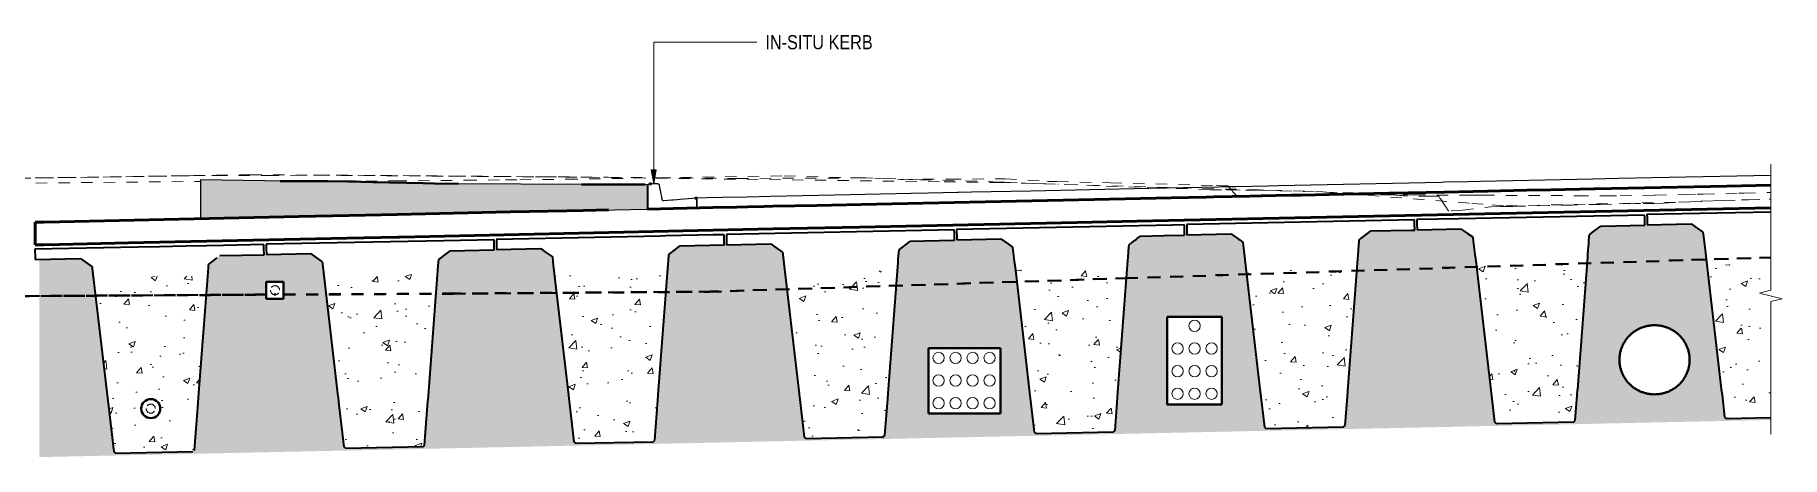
# Model space of a CAD drawing. Header units: metres. Extents: x -1147.3 to -1090.7, y 3.4 to 26.8.
# Drawn here: x -1106.27 to -1090.86, y 19.71 to 23.44 of the extents above; entities that cross this region are included whole.
import ezdxf

# ---------------------------------------------------------------- set-up
doc = ezdxf.new("R2010")
doc.units = ezdxf.units.M
for name, pattern in [('Dash - Tight', [0.0045, 0.003, -0.0015]), ('JacobsDash', [0.0045, 0.003, -0.0015]), ('JacobsDoubleCenter', [0.0255, 0.015, -0.0015, 0.003, -0.0015, 0.003, -0.0015])]:
    doc.linetypes.add(name, pattern=pattern)
for name, color, linetype, lineweight in [('A-DETL', 7, 'Continuous', 13), ('A-DETL-GENF', 7, 'Continuous', 9), ('A-FLOR', 7, 'Continuous', 50), ('A-ROOF', 7, 'Continuous', 50), ('C-TOPO', 7, 'Continuous', 9), ('G-ANNO-TEXT', 7, 'Continuous', 9), ('S-BEAM', 7, 'Continuous', 50)]:
    doc.layers.add(name, color=color, linetype=linetype, lineweight=lineweight)
doc.styles.add('Arial Narrow', font='ARIALN.TTF', dxfattribs={"height": 0.125})
pattern_1 = [(50, (-1120.719, 10.849), (0.578435, -0.050612), [0.06048, -0.66532]), (355, (-1120.719, 10.849), (-0.111897, 0.6066), [0.04839, -0.53226]), (100.451, (-1120.671, 10.845), (0.466546, 0.555993), [0.0514, -0.56544]), (46.184, (-1120.719, 11.011), (0.86067, -0.133487), [0.09073, -0.99798]), (96.636, (-1120.648, 11), (0.753756, 0.78559), [0.0771, -0.84816]), (351.184, (-1120.719, 11.011), (0.753764, 0.78558), [0.07258, -0.79838]), (21, (-1120.639, 10.97), (0.481374, -0.324697), [0.06048, -0.66532]), (326, (-1120.639, 10.97), (0.196219, 0.584794), [0.04839, -0.53226]), (71.451, (-1120.599, 10.943), (0.6776, 0.260096), [0.0514, -0.56544]), (37.5, (-1120.719, 10.849), (0.0098042, 0.268466), [0.00168, -0.52413, 0.00168, -0.53865, -0.53427]), (37.5, (-1120.719, 10.849), (0.0098042, 0.268466), [-1.066, 0.00168, -0.5326]), (7.5, (-1120.719, 10.849), (0.212148, 0.318072), [0.00168, -0.30639, 0.00168, -0.51203, -0.20363]), (7.5, (-1120.719, 10.849), (0.212148, 0.318072), [-0.82177, 0.00168, -0.20195]), (327.5, (-1120.899, 10.849), (0.430499, -0.018185), [0.00168, -0.19994, 0.00168, -0.62735, -0.83468]), (327.5, (-1120.899, 10.849), (0.430499, -0.018185), [-0.83064, 0.00168, -0.833]), (317.5, (-1120.98, 10.849), (0.470313, 0.080731), [0.00168, -0.26042, 0.00168, -0.41606, -0.59274]), (317.5, (-1120.98, 10.849), (0.470313, 0.080731), [-0.67984, 0.00168, -0.59106])]

# ---------------------------------------------------------------- blocks, each defined once
blk = doc.blocks.new('06_SFR_GCT_Girder_SuperT_BR08Edge_CS - Super T - 1815-6269499-DRG-2873023 - SECTION 2A')
at = {"layer": 'S-BEAM', "lineweight": 9, "true_color": 0xc0c0c0}
h = blk.add_hatch(dxfattribs=at)
h.set_pattern_fill('FP_34', color=9, style=0, pattern_type=2)
h.set_pattern_definition(pattern_1)
h.paths.add_polyline_path([(-1120.987, 20.051), (-1120.595, 20.059), (-1120.595, 21.084), (-1120.495, 21.109), (-1120.695, 21.159), (-1120.595, 21.184), (-1120.595, 21.413), (-1121.159, 21.409), (-1121.002, 20.064), (-1120.99, 20.053)])
at = {"layer": 'S-BEAM', "lineweight": 35}
for p, q in [((-1120.595, 21.874), (-1121.687, 21.852)), ((-1121.687, 21.852), (-1121.686, 21.828)), ((-1121.686, 21.828), (-1121.686, 21.827)), ((-1121.686, 21.827), (-1121.686, 21.816)), ((-1121.686, 21.816), (-1121.686, 21.792)), ((-1121.686, 21.792), (-1121.685, 21.762)), ((-1121.685, 21.762), (-1121.296, 21.77)), ((-1121.296, 21.77), (-1121.245, 21.734)), ((-1121.245, 21.734), (-1121.244, 21.734)), ((-1121.244, 21.734), (-1121.243, 21.733)), ((-1121.243, 21.733), (-1121.235, 21.727)), ((-1121.235, 21.727), (-1121.198, 21.701)), ((-1121.198, 21.701), (-1121.193, 21.697)), ((-1121.193, 21.697), (-1121.191, 21.68)), ((-1121.191, 21.68), (-1121.19, 21.672)), ((-1121.19, 21.672), (-1121.189, 21.669)), ((-1121.189, 21.669), (-1121.189, 21.663)), ((-1121.189, 21.663), (-1121.185, 21.634)), ((-1121.185, 21.634), (-1121.182, 21.609)), ((-1121.182, 21.609), (-1121.171, 21.515)), ((-1121.171, 21.515), (-1121.168, 21.485)), ((-1121.168, 21.485), (-1121.031, 20.314)), ((-1121.031, 20.314), (-1121.031, 20.311)), ((-1121.031, 20.311), (-1121.025, 20.264)), ((-1121.025, 20.264), (-1121.002, 20.064)), ((-1121.002, 20.064), (-1120.987, 20.051)), ((-1120.987, 20.051), (-1120.595, 20.059))]:
    blk.add_line(p, q, dxfattribs=at)
blk = doc.blocks.new('06_SFR_GCT_Girder_SuperT_BR08Edge_CS - Super T - 1815-6268857-DRG-2873023 - SECTION 2A')
at = {"layer": 'S-BEAM', "lineweight": 9, "true_color": 0xc0c0c0}
h = blk.add_hatch(dxfattribs=at)
h.set_pattern_fill('FP_34', color=9, style=0, pattern_type=2)
h.set_pattern_definition(pattern_1)
h.paths.add_polyline_path([(-1123.018, 20.007), (-1122.333, 20.021), (-1122.319, 20.034), (-1122.216, 21.401), (-1123.041, 21.395), (-1123.192, 21.39), (-1123.032, 20.02), (-1123.021, 20.01)])
h.paths.add_polyline_path([(-1123.192, 21.391), (-1123.093, 21.395), (-1123.193, 21.394), (-1123.192, 21.391)])
at = {"layer": 'S-BEAM', "lineweight": 35}
for p, q in [((-1123.347, 21.815), (-1123.717, 21.808)), ((-1123.717, 21.808), (-1123.717, 21.803)), ((-1123.717, 21.803), (-1123.717, 21.795)), ((-1123.717, 21.795), (-1123.717, 21.792)), ((-1123.717, 21.792), (-1123.716, 21.772)), ((-1123.716, 21.771), (-1123.715, 21.718)), ((-1121.708, 21.849), (-1123.347, 21.815)), ((-1122.126, 21.728), (-1122.095, 21.751)), ((-1122.095, 21.751), (-1121.706, 21.759)), ((-1121.707, 21.827), (-1121.708, 21.849)), ((-1121.707, 21.805), (-1121.707, 21.827)), ((-1121.706, 21.784), (-1121.707, 21.805)), ((-1121.706, 21.759), (-1121.706, 21.784)), ((-1123.715, 21.718), (-1123.326, 21.726)), ((-1123.326, 21.726), (-1123.316, 21.719)), ((-1123.315, 21.718), (-1123.307, 21.713)), ((-1123.307, 21.713), (-1123.27, 21.686)), ((-1123.27, 21.686), (-1123.23, 21.658)), ((-1123.23, 21.658), (-1123.225, 21.655)), ((-1123.225, 21.655), (-1123.223, 21.653)), ((-1123.223, 21.653), (-1123.222, 21.649)), ((-1123.222, 21.649), (-1123.222, 21.647)), ((-1123.222, 21.647), (-1123.219, 21.62)), ((-1123.219, 21.619), (-1123.216, 21.593)), ((-1123.216, 21.593), (-1123.205, 21.499)), ((-1122.208, 21.507), (-1122.201, 21.601)), ((-1122.201, 21.601), (-1122.199, 21.627)), ((-1122.199, 21.627), (-1122.197, 21.654)), ((-1122.197, 21.654), (-1122.196, 21.661)), ((-1122.196, 21.665), (-1122.195, 21.672)), ((-1122.196, 21.662), (-1122.196, 21.665)), ((-1122.195, 21.674), (-1122.169, 21.694)), ((-1122.195, 21.672), (-1122.195, 21.674)), ((-1122.169, 21.694), (-1122.134, 21.721)), ((-1122.134, 21.721), (-1122.126, 21.727)), ((-1122.126, 21.727), (-1122.126, 21.727)), ((-1123.205, 21.499), (-1123.201, 21.469)), ((-1123.201, 21.469), (-1123.065, 20.303)), ((-1122.298, 20.307), (-1122.21, 21.477)), ((-1122.21, 21.477), (-1122.208, 21.507)), ((-1123.065, 20.303), (-1123.065, 20.299)), ((-1123.065, 20.299), (-1123.059, 20.253)), ((-1123.059, 20.253), (-1123.032, 20.02)), ((-1122.319, 20.034), (-1122.302, 20.257)), ((-1122.302, 20.257), (-1122.299, 20.304)), ((-1122.299, 20.304), (-1122.298, 20.307)), ((-1123.032, 20.02), (-1123.018, 20.007)), ((-1123.018, 20.007), (-1122.333, 20.021)), ((-1122.333, 20.021), (-1122.319, 20.034))]:
    blk.add_line(p, q, dxfattribs=at)
at = {"layer": 'S-BEAM'}
for p, q in [((-1122.333, 20.021), (-1122.333, 20.021)), ((-1122.319, 20.034), (-1122.319, 20.034))]:
    blk.add_line(p, q, dxfattribs=at)
blk = doc.blocks.new('06_SFR_GCT_Girder_SuperT_BR08Edge_CS - Super T - 1815-6267993-DRG-2873023 - SECTION 2A')
at = {"layer": 'S-BEAM', "lineweight": 9, "true_color": 0xc0c0c0}
h = blk.add_hatch(dxfattribs=at)
h.set_pattern_fill('FP_34', color=9, style=0, pattern_type=2)
h.set_pattern_definition(pattern_1)
h.paths.add_polyline_path([(-1125.048, 19.963), (-1124.363, 19.977), (-1124.349, 19.991), (-1124.246, 21.356), (-1125.22, 21.325), (-1125.062, 19.976), (-1125.051, 19.966)])
h.paths.add_polyline_path([(-1125.22, 21.326), (-1124.246, 21.357), (-1124.244, 21.386), (-1125.226, 21.379), (-1125.22, 21.326)])
at = {"layer": 'S-BEAM', "lineweight": 35}
for p, q in [((-1123.738, 21.806), (-1125.747, 21.764)), ((-1125.747, 21.764), (-1125.747, 21.76)), ((-1125.747, 21.759), (-1125.746, 21.702)), ((-1123.737, 21.772), (-1123.738, 21.806)), ((-1123.736, 21.716), (-1123.737, 21.771)), ((-1125.746, 21.702), (-1125.746, 21.7)), ((-1125.746, 21.7), (-1125.746, 21.696)), ((-1125.746, 21.696), (-1125.745, 21.674)), ((-1125.745, 21.674), (-1125.356, 21.682)), ((-1125.356, 21.682), (-1125.341, 21.672)), ((-1125.341, 21.672), (-1125.306, 21.647)), ((-1125.306, 21.647), (-1125.289, 21.635)), ((-1125.289, 21.635), (-1125.286, 21.633)), ((-1125.286, 21.633), (-1125.253, 21.609)), ((-1125.253, 21.609), (-1125.253, 21.606)), ((-1125.252, 21.605), (-1125.249, 21.577)), ((-1124.236, 21.492), (-1124.229, 21.585)), ((-1124.229, 21.585), (-1124.226, 21.612)), ((-1124.226, 21.613), (-1124.225, 21.631)), ((-1124.225, 21.631), (-1124.213, 21.64)), ((-1124.213, 21.64), (-1124.21, 21.643)), ((-1124.21, 21.643), (-1124.202, 21.648)), ((-1124.202, 21.648), (-1124.2, 21.65)), ((-1124.2, 21.65), (-1124.192, 21.656)), ((-1124.192, 21.656), (-1124.126, 21.707)), ((-1124.126, 21.707), (-1124.125, 21.708)), ((-1124.125, 21.708), (-1123.764, 21.715)), ((-1123.764, 21.715), (-1123.736, 21.716)), ((-1125.249, 21.577), (-1125.238, 21.484)), ((-1125.238, 21.484), (-1125.235, 21.453)), ((-1125.235, 21.453), (-1125.099, 20.288)), ((-1124.326, 20.296), (-1124.238, 21.461)), ((-1124.238, 21.461), (-1124.236, 21.492)), ((-1125.099, 20.288), (-1125.093, 20.242)), ((-1125.093, 20.242), (-1125.062, 19.976)), ((-1124.349, 19.991), (-1124.33, 20.246)), ((-1124.33, 20.246), (-1124.326, 20.292)), ((-1124.326, 20.292), (-1124.326, 20.296)), ((-1125.062, 19.976), (-1125.048, 19.963)), ((-1125.048, 19.963), (-1124.363, 19.977)), ((-1124.363, 19.977), (-1124.349, 19.991))]:
    blk.add_line(p, q, dxfattribs=at)
at = {"layer": 'S-BEAM'}
for p, q in [((-1124.363, 19.977), (-1124.363, 19.977)), ((-1124.349, 19.991), (-1124.349, 19.991))]:
    blk.add_line(p, q, dxfattribs=at)
blk = doc.blocks.new('06_SFR_GCT_Girder_SuperT_BR08Edge_CS - Super T - 1815-6267463-DRG-2873023 - SECTION 2A')
at = {"layer": 'S-BEAM', "lineweight": 9, "true_color": 0xc0c0c0}
h = blk.add_hatch(dxfattribs=at)
h.set_pattern_fill('FP_34', color=9, style=0, pattern_type=2)
h.set_pattern_definition(pattern_1)
h.paths.add_polyline_path([(-1127.078, 19.919), (-1126.393, 19.933), (-1126.379, 19.946), (-1126.278, 21.29), (-1127.247, 21.259), (-1127.092, 19.931), (-1127.078, 19.919)])
h.paths.add_polyline_path([(-1127.248, 21.26), (-1126.278, 21.291), (-1126.272, 21.371), (-1127.26, 21.364), (-1127.248, 21.26)])
at = {"layer": 'S-BEAM', "lineweight": 35}
for p, q in [((-1125.872, 21.759), (-1127.777, 21.72)), ((-1125.871, 21.759), (-1125.872, 21.759)), ((-1125.768, 21.761), (-1125.871, 21.759)), ((-1125.768, 21.76), (-1125.768, 21.761)), ((-1125.767, 21.703), (-1125.768, 21.759)), ((-1127.777, 21.72), (-1127.777, 21.688)), ((-1127.777, 21.688), (-1127.777, 21.685)), ((-1127.777, 21.684), (-1127.776, 21.682)), ((-1127.776, 21.682), (-1127.776, 21.654)), ((-1127.776, 21.654), (-1127.775, 21.63)), ((-1127.775, 21.63), (-1127.386, 21.638)), ((-1127.386, 21.638), (-1127.376, 21.631)), ((-1127.376, 21.631), (-1127.374, 21.629)), ((-1127.374, 21.629), (-1127.37, 21.626)), ((-1127.37, 21.626), (-1127.362, 21.621)), ((-1127.362, 21.621), (-1127.359, 21.618)), ((-1127.359, 21.618), (-1127.32, 21.591)), ((-1127.32, 21.591), (-1127.283, 21.565)), ((-1126.257, 21.569), (-1126.255, 21.586)), ((-1126.255, 21.586), (-1126.248, 21.591)), ((-1126.248, 21.592), (-1126.239, 21.598)), ((-1126.238, 21.599), (-1126.203, 21.626)), ((-1126.203, 21.626), (-1126.2, 21.629)), ((-1126.2, 21.629), (-1126.192, 21.634)), ((-1126.192, 21.634), (-1126.188, 21.638)), ((-1126.188, 21.638), (-1126.185, 21.64)), ((-1126.185, 21.64), (-1126.155, 21.663)), ((-1126.155, 21.663), (-1125.946, 21.667)), ((-1125.946, 21.667), (-1125.766, 21.671)), ((-1125.767, 21.7), (-1125.767, 21.702)), ((-1125.766, 21.671), (-1125.767, 21.7)), ((-1127.283, 21.565), (-1127.283, 21.561)), ((-1127.283, 21.561), (-1127.272, 21.468)), ((-1127.272, 21.468), (-1127.268, 21.438)), ((-1127.268, 21.438), (-1127.262, 21.388)), ((-1126.354, 20.285), (-1126.266, 21.446)), ((-1126.266, 21.446), (-1126.264, 21.476)), ((-1126.264, 21.476), (-1126.257, 21.569)), ((-1127.262, 21.387), (-1127.133, 20.281)), ((-1127.133, 20.28), (-1127.133, 20.277)), ((-1127.133, 20.277), (-1127.127, 20.231)), ((-1127.127, 20.231), (-1127.092, 19.931)), ((-1126.379, 19.946), (-1126.358, 20.235)), ((-1126.358, 20.235), (-1126.354, 20.285)), ((-1127.092, 19.931), (-1127.078, 19.919)), ((-1127.078, 19.919), (-1126.394, 19.933)), ((-1126.394, 19.933), (-1126.379, 19.946))]:
    blk.add_line(p, q, dxfattribs=at)
at = {"layer": 'S-BEAM'}
for p, q in [((-1126.393, 19.933), (-1126.394, 19.933)), ((-1126.379, 19.946), (-1126.379, 19.946))]:
    blk.add_line(p, q, dxfattribs=at)
blk = doc.blocks.new('06_SFR_GCT_Girder_SuperT_BR08Edge_CS - Super T - 1815-6267083-DRG-2873023 - SECTION 2A')
at = {"layer": 'S-BEAM', "lineweight": 9, "true_color": 0xc0c0c0}
h = blk.add_hatch(dxfattribs=at)
h.set_pattern_fill('FP_34', color=9, style=0, pattern_type=2)
h.set_pattern_definition(pattern_1)
h.paths.add_polyline_path([(-1129.108, 19.875), (-1128.424, 19.889), (-1128.41, 19.902), (-1128.309, 21.225), (-1129.275, 21.193), (-1129.123, 19.887), (-1129.108, 19.875)])
h.paths.add_polyline_path([(-1129.275, 21.194), (-1128.309, 21.226), (-1128.299, 21.356), (-1129.293, 21.349), (-1129.275, 21.194)])
at = {"layer": 'S-BEAM', "lineweight": 35}
for p, q in [((-1127.798, 21.717), (-1129.807, 21.676)), ((-1129.807, 21.676), (-1129.807, 21.674)), ((-1129.807, 21.674), (-1129.807, 21.669)), ((-1129.807, 21.669), (-1129.807, 21.667)), ((-1129.807, 21.667), (-1129.807, 21.64)), ((-1129.807, 21.64), (-1129.806, 21.613)), ((-1129.806, 21.613), (-1129.806, 21.612)), ((-1129.806, 21.612), (-1129.806, 21.604)), ((-1129.806, 21.604), (-1129.806, 21.601)), ((-1129.806, 21.601), (-1129.806, 21.586)), ((-1129.806, 21.586), (-1129.416, 21.594)), ((-1129.416, 21.594), (-1129.392, 21.577)), ((-1128.285, 21.542), (-1128.194, 21.612)), ((-1128.194, 21.612), (-1128.185, 21.619)), ((-1128.185, 21.619), (-1128.059, 21.621)), ((-1128.059, 21.621), (-1127.796, 21.627)), ((-1127.797, 21.688), (-1127.798, 21.717)), ((-1127.797, 21.681), (-1127.797, 21.688)), ((-1127.796, 21.628), (-1127.797, 21.681)), ((-1127.796, 21.627), (-1127.796, 21.627)), ((-1129.392, 21.576), (-1129.347, 21.545)), ((-1129.347, 21.545), (-1129.313, 21.521)), ((-1129.313, 21.521), (-1129.305, 21.452)), ((-1129.305, 21.452), (-1129.302, 21.422)), ((-1128.381, 20.273), (-1128.294, 21.43)), ((-1128.294, 21.43), (-1128.292, 21.46)), ((-1128.292, 21.46), (-1128.285, 21.542)), ((-1129.302, 21.422), (-1129.167, 20.269)), ((-1129.167, 20.269), (-1129.167, 20.265)), ((-1129.167, 20.265), (-1129.161, 20.22)), ((-1129.161, 20.22), (-1129.123, 19.887)), ((-1128.41, 19.902), (-1128.385, 20.224)), ((-1128.385, 20.224), (-1128.382, 20.27)), ((-1128.382, 20.27), (-1128.381, 20.273)), ((-1129.123, 19.887), (-1129.108, 19.875)), ((-1129.108, 19.875), (-1128.424, 19.889)), ((-1128.424, 19.889), (-1128.41, 19.902))]:
    blk.add_line(p, q, dxfattribs=at)
at = {"layer": 'S-BEAM'}
for p, q in [((-1128.423, 19.889), (-1128.424, 19.889)), ((-1128.41, 19.902), (-1128.409, 19.902))]:
    blk.add_line(p, q, dxfattribs=at)
blk = doc.blocks.new('06_SFR_GCT_Girder_SuperT_BR08Edge_CS - Super T - 1815-6266581-DRG-2873023 - SECTION 2A')
at = {"layer": 'S-BEAM', "lineweight": 9, "true_color": 0xc0c0c0}
h = blk.add_hatch(dxfattribs=at)
h.set_pattern_fill('FP_34', color=9, style=0, pattern_type=2)
h.set_pattern_definition(pattern_1)
h.paths.add_polyline_path([(-1131.138, 19.833), (-1130.454, 19.847), (-1130.44, 19.86), (-1130.328, 21.341), (-1131.326, 21.334), (-1131.152, 19.845), (-1131.139, 19.834)])
at = {"layer": 'S-BEAM', "lineweight": 35}
for p, q in [((-1130.391, 21.663), (-1131.838, 21.634)), ((-1131.838, 21.634), (-1131.837, 21.63)), ((-1131.837, 21.63), (-1131.837, 21.599)), ((-1131.837, 21.599), (-1131.837, 21.596)), ((-1131.837, 21.596), (-1131.837, 21.59)), ((-1131.837, 21.59), (-1131.837, 21.587)), ((-1131.837, 21.587), (-1131.836, 21.56)), ((-1130.343, 21.664), (-1130.391, 21.663)), ((-1129.924, 21.673), (-1130.343, 21.664)), ((-1130.216, 21.577), (-1129.826, 21.585)), ((-1129.904, 21.673), (-1129.924, 21.673)), ((-1129.887, 21.674), (-1129.904, 21.673)), ((-1129.828, 21.675), (-1129.887, 21.674)), ((-1129.828, 21.674), (-1129.828, 21.675)), ((-1129.828, 21.668), (-1129.828, 21.674)), ((-1129.827, 21.611), (-1129.828, 21.667)), ((-1129.827, 21.604), (-1129.827, 21.611)), ((-1129.827, 21.601), (-1129.827, 21.604)), ((-1129.826, 21.585), (-1129.827, 21.601)), ((-1131.836, 21.559), (-1131.836, 21.544)), ((-1131.836, 21.544), (-1131.446, 21.552)), ((-1131.446, 21.552), (-1131.413, 21.528)), ((-1131.413, 21.528), (-1131.343, 21.479)), ((-1131.343, 21.479), (-1131.338, 21.437)), ((-1131.338, 21.437), (-1131.335, 21.407)), ((-1130.322, 21.414), (-1130.32, 21.445)), ((-1130.32, 21.445), (-1130.316, 21.5)), ((-1130.316, 21.5), (-1130.267, 21.537)), ((-1130.267, 21.537), (-1130.224, 21.571)), ((-1130.224, 21.571), (-1130.216, 21.577)), ((-1131.335, 21.407), (-1131.201, 20.258)), ((-1130.409, 20.262), (-1130.322, 21.414)), ((-1131.201, 20.258), (-1131.2, 20.254)), ((-1131.2, 20.254), (-1131.153, 19.845)), ((-1130.44, 19.86), (-1130.413, 20.213)), ((-1130.413, 20.213), (-1130.409, 20.259)), ((-1130.409, 20.259), (-1130.409, 20.262)), ((-1131.153, 19.845), (-1131.138, 19.833)), ((-1131.138, 19.833), (-1130.454, 19.847)), ((-1130.454, 19.847), (-1130.44, 19.86))]:
    blk.add_line(p, q, dxfattribs=at)
at = {"layer": 'S-BEAM'}
for p, q in [((-1130.453, 19.847), (-1130.454, 19.847)), ((-1130.44, 19.86), (-1130.439, 19.86))]:
    blk.add_line(p, q, dxfattribs=at)
blk = doc.blocks.new('06_SFR_GCT_Girder_SuperT_BR08Edge_CS - Super T - 1815-6266069-DRG-2873023 - SECTION 2A')
at = {"layer": 'S-BEAM', "lineweight": 9, "true_color": 0xc0c0c0}
h = blk.add_hatch(dxfattribs=at)
h.set_pattern_fill('FP_34', color=9, style=0, pattern_type=2)
h.set_pattern_definition(pattern_1)
h.paths.add_polyline_path([(-1133.168, 19.789), (-1132.484, 19.803), (-1132.47, 19.816), (-1132.355, 21.326), (-1133.36, 21.319), (-1133.183, 19.802), (-1133.17, 19.791)])
at = {"layer": 'S-BEAM', "lineweight": 35}
for p, q in [((-1132.301, 21.622), (-1133.868, 21.59)), ((-1133.868, 21.59), (-1133.868, 21.585)), ((-1133.868, 21.585), (-1133.867, 21.581)), ((-1133.867, 21.581), (-1133.867, 21.58)), ((-1133.867, 21.58), (-1133.867, 21.576)), ((-1131.858, 21.631), (-1132.301, 21.622)), ((-1131.858, 21.63), (-1131.858, 21.631)), ((-1131.858, 21.599), (-1131.858, 21.63)), ((-1131.857, 21.597), (-1131.858, 21.599)), ((-1131.857, 21.595), (-1131.857, 21.597)), ((-1131.857, 21.587), (-1131.857, 21.595)), ((-1131.857, 21.559), (-1131.857, 21.587)), ((-1133.867, 21.576), (-1133.867, 21.545)), ((-1133.867, 21.545), (-1133.866, 21.509)), ((-1133.866, 21.509), (-1133.866, 21.5)), ((-1133.866, 21.5), (-1133.476, 21.508)), ((-1133.476, 21.508), (-1133.373, 21.435)), ((-1133.373, 21.435), (-1133.372, 21.421)), ((-1132.35, 21.399), (-1132.346, 21.456)), ((-1132.346, 21.456), (-1132.261, 21.522)), ((-1132.261, 21.522), (-1132.246, 21.533)), ((-1132.246, 21.533), (-1131.856, 21.541)), ((-1131.856, 21.541), (-1131.857, 21.559)), ((-1133.372, 21.421), (-1133.368, 21.391)), ((-1133.368, 21.391), (-1133.235, 20.247)), ((-1132.437, 20.251), (-1132.35, 21.399)), ((-1133.235, 20.247), (-1133.234, 20.243)), ((-1133.234, 20.243), (-1133.229, 20.198)), ((-1133.229, 20.197), (-1133.183, 19.802)), ((-1132.47, 19.816), (-1132.441, 20.202)), ((-1132.441, 20.202), (-1132.437, 20.247)), ((-1132.437, 20.247), (-1132.437, 20.251)), ((-1133.183, 19.802), (-1133.168, 19.789)), ((-1133.168, 19.789), (-1132.484, 19.803)), ((-1132.484, 19.803), (-1132.47, 19.816))]:
    blk.add_line(p, q, dxfattribs=at)
at = {"layer": 'S-BEAM'}
for p, q in [((-1132.484, 19.803), (-1132.484, 19.803)), ((-1132.47, 19.816), (-1132.469, 19.816))]:
    blk.add_line(p, q, dxfattribs=at)
blk = doc.blocks.new('Kerb_North - Kerb_North-5241467-DRG-2873023 - SECTION 2A')
at = {"layer": 'A-ROOF', "lineweight": 25}
for p, q in [((-1130.501, 22.108), (-1130.501, 22.105)), ((-1130.501, 22.105), (-1130.501, 22.102)), ((-1130.501, 22.102), (-1130.501, 22.078)), ((-1130.501, 22.078), (-1130.501, 22.074)), ((-1130.501, 22.074), (-1130.501, 22.066)), ((-1130.501, 22.066), (-1130.501, 22.031)), ((-1130.412, 22.123), (-1130.486, 22.123)), ((-1130.397, 22.106), (-1130.398, 22.112)), ((-1130.396, 22.102), (-1130.397, 22.106)), ((-1130.395, 22.095), (-1130.396, 22.102)), ((-1130.391, 22.074), (-1130.395, 22.095)), ((-1130.389, 22.065), (-1130.391, 22.074)), ((-1130.383, 22.032), (-1130.389, 22.065)), ((-1130.501, 22.031), (-1130.501, 22.001)), ((-1130.501, 22.001), (-1130.501, 21.993)), ((-1130.501, 21.992), (-1130.501, 21.986)), ((-1130.501, 21.986), (-1130.501, 21.984)), ((-1130.501, 21.984), (-1130.501, 21.982)), ((-1130.501, 21.982), (-1130.501, 21.98)), ((-1130.501, 21.979), (-1130.501, 21.978)), ((-1130.501, 21.978), (-1130.501, 21.97)), ((-1130.501, 21.97), (-1130.501, 21.968)), ((-1130.501, 21.968), (-1130.501, 21.964)), ((-1130.501, 21.963), (-1130.501, 21.941)), ((-1130.501, 21.941), (-1130.501, 21.937)), ((-1130.501, 21.937), (-1130.501, 21.933)), ((-1130.501, 21.933), (-1130.501, 21.92)), ((-1130.501, 21.92), (-1130.501, 21.904)), ((-1130.501, 21.904), (-1130.07, 21.913)), ((-1130.383, 22.029), (-1130.383, 22.031)), ((-1130.382, 22.026), (-1130.383, 22.029)), ((-1130.378, 22.003), (-1130.382, 22.025)), ((-1130.377, 21.998), (-1130.378, 22.003)), ((-1130.376, 21.994), (-1130.377, 21.998)), ((-1130.375, 21.987), (-1130.376, 21.994)), ((-1130.375, 21.985), (-1130.375, 21.987)), ((-1130.374, 21.983), (-1130.375, 21.985)), ((-1130.373, 21.98), (-1130.374, 21.983)), ((-1130.371, 21.978), (-1130.372, 21.98)), ((-1130.293, 21.98), (-1130.359, 21.974)), ((-1130.279, 21.981), (-1130.293, 21.98)), ((-1130.243, 21.984), (-1130.279, 21.981)), ((-1130.216, 21.986), (-1130.243, 21.984)), ((-1130.107, 21.995), (-1130.216, 21.986)), ((-1130.086, 21.997), (-1130.107, 21.995)), ((-1130.07, 21.981), (-1130.07, 21.982)), ((-1130.07, 21.98), (-1130.07, 21.981)), ((-1130.07, 21.973), (-1130.07, 21.979)), ((-1130.07, 21.971), (-1130.07, 21.972)), ((-1130.07, 21.967), (-1130.07, 21.97)), ((-1130.07, 21.964), (-1130.07, 21.967)), ((-1130.07, 21.941), (-1130.07, 21.964)), ((-1130.07, 21.934), (-1130.07, 21.941)), ((-1130.07, 21.924), (-1130.07, 21.934)), ((-1130.07, 21.921), (-1130.07, 21.924)), ((-1130.07, 21.916), (-1130.07, 21.921)), ((-1130.07, 21.913), (-1130.07, 21.916))]:
    blk.add_line(p, q, dxfattribs=at)
at = {"layer": 'A-ROOF'}
for p, q in [((-1130.468, 22.124), (-1130.487, 22.123)), ((-1130.066, 21.998), (-1130.086, 21.997))]:
    blk.add_line(p, q, dxfattribs=at)
at = {"layer": 'A-ROOF', "lineweight": 25, "flags": 128}
for points in [[(-1130.495, 22.12), (-1130.497, 22.119), (-1130.499, 22.116), (-1130.501, 22.112), (-1130.501, 22.108)], [(-1130.486, 22.123), (-1130.49, 22.122), (-1130.493, 22.121), (-1130.495, 22.12)], [(-1130.398, 22.112), (-1130.399, 22.115), (-1130.401, 22.118), (-1130.403, 22.12), (-1130.406, 22.121), (-1130.409, 22.122), (-1130.412, 22.123)], [(-1130.359, 21.974), (-1130.363, 21.974), (-1130.366, 21.975), (-1130.369, 21.977), (-1130.37, 21.978)], [(-1130.079, 21.995), (-1130.079, 21.996), (-1130.083, 21.997), (-1130.086, 21.997)], [(-1130.07, 21.982), (-1130.07, 21.985), (-1130.072, 21.989), (-1130.074, 21.992), (-1130.076, 21.994), (-1130.079, 21.995)]]:
    blk.add_lwpolyline(points, dxfattribs=at)
blk = doc.blocks.new('BREAK LINE - INPUT VIEW SCALE_R13 - Std Break-8505566-DRG-2873023 - SECTION 2A')
at = {"layer": 'A-DETL-GENF'}
for p, q in [((-1120.595, 22.298), (-1120.595, 21.184)), ((-1120.595, 21.184), (-1120.695, 21.159)), ((-1120.695, 21.159), (-1120.495, 21.109)), ((-1120.495, 21.109), (-1120.595, 21.084)), ((-1120.595, 21.084), (-1120.595, 19.914))]:
    blk.add_line(p, q, dxfattribs=at)
blk = doc.blocks.new('T2DPAA-T2D-PWA-GE-M3D-100001_RockLevels_rvt-1-DRG-2873023 - SECTION 2A')
at = {"layer": 'C-TOPO', "color": 190, "linetype": 'Dash - Tight', "lineweight": 40, "true_color": 0x8000ff}
for p, q in [((-1120.595, 21.475), (-1126.277, 21.291)), ((-1126.277, 21.29), (-1121.468, 21.446)), ((-1121.468, 21.446), (-1120.595, 21.474)), ((-1126.277, 21.291), (-1129.951, 21.172)), ((-1129.951, 21.171), (-1126.278, 21.29)), ((-1139.255, 21.114), (-1147.284, 21.131)), ((-1147.284, 21.13), (-1139.255, 21.113)), ((-1133.867, 21.146), (-1139.255, 21.114)), ((-1139.255, 21.113), (-1133.867, 21.145)), ((-1133.782, 21.146), (-1133.798, 21.146)), ((-1133.79, 21.145), (-1133.79, 21.145)), ((-1132.209, 21.155), (-1133.715, 21.146)), ((-1133.715, 21.145), (-1132.209, 21.154)), ((-1129.951, 21.172), (-1132.209, 21.155)), ((-1132.209, 21.154), (-1129.951, 21.171))]:
    blk.add_line(p, q, dxfattribs=at)
blk = doc.blocks.new('T2DPAA-T2D-PWA-SU-M3D-000101_dwg-40820706-DRG-2873023 - SECTION 2A')
at = {"color": 9, "linetype": 'Dash - Tight', "lineweight": 18, "true_color": 0xc0c0c0}
for p, q in [((-1136.044, 22.173), (-1134.546, 22.195)), ((-1134.546, 22.195), (-1134.312, 22.199)), ((-1134.312, 22.199), (-1133.852, 22.199)), ((-1133.852, 22.199), (-1133.06, 22.2)), ((-1133.06, 22.2), (-1131.493, 22.187)), ((-1147.067, 22.039), (-1146.268, 22.05)), ((-1146.268, 22.05), (-1144.134, 22.075)), ((-1144.134, 22.075), (-1144.123, 22.075)), ((-1144.123, 22.075), (-1143.808, 22.078)), ((-1143.808, 22.078), (-1142.13, 22.092)), ((-1142.13, 22.092), (-1140.538, 22.11)), ((-1140.538, 22.11), (-1139.997, 22.116)), ((-1139.997, 22.116), (-1138.695, 22.13)), ((-1138.695, 22.13), (-1138.582, 22.132)), ((-1138.564, 22.131), (-1138.695, 22.13)), ((-1138.582, 22.132), (-1138.431, 22.134)), ((-1138.431, 22.134), (-1136.044, 22.173)), ((-1131.493, 22.187), (-1130.852, 22.182)), ((-1130.852, 22.182), (-1130.397, 22.178)), ((-1130.397, 22.178), (-1129.714, 22.172)), ((-1129.714, 22.172), (-1128.67, 22.176)), ((-1128.67, 22.176), (-1128.614, 22.176)), ((-1128.614, 22.176), (-1128.199, 22.164)), ((-1128.574, 22.176), (-1128.614, 22.176)), ((-1128.199, 22.164), (-1128.195, 22.164)), ((-1128.195, 22.164), (-1128.163, 22.163)), ((-1128.163, 22.163), (-1128.098, 22.161)), ((-1128.098, 22.161), (-1127.456, 22.143)), ((-1127.456, 22.143), (-1127.343, 22.14)), ((-1127.343, 22.14), (-1127.205, 22.131)), ((-1127.205, 22.131), (-1127.169, 22.13)), ((-1127.169, 22.13), (-1127.086, 22.128)), ((-1127.086, 22.128), (-1126.888, 22.122)), ((-1126.881, 22.122), (-1126.888, 22.122)), ((-1126.528, 22.107), (-1126.881, 22.122)), ((-1126.158, 22.094), (-1126.528, 22.107)), ((-1125.997, 22.088), (-1126.158, 22.094)), ((-1125.941, 22.086), (-1125.997, 22.088)), ((-1125.541, 22.072), (-1125.937, 22.086)), ((-1125.541, 22.072), (-1125.396, 22.071)), ((-1125.396, 22.071), (-1125.377, 22.07)), ((-1125.377, 22.07), (-1125.228, 22.069)), ((-1125.228, 22.069), (-1125.119, 22.068)), ((-1125.122, 22.068), (-1125.066, 22.068)), ((-1125.119, 22.068), (-1125.095, 22.068)), ((-1125.094, 22.068), (-1125.068, 22.068)), ((-1125.068, 22.068), (-1125.066, 22.068)), ((-1125.066, 22.068), (-1124.949, 22.064)), ((-1124.949, 22.064), (-1124.939, 22.064)), ((-1124.939, 22.064), (-1124.923, 22.063)), ((-1124.923, 22.063), (-1124.921, 22.063)), ((-1124.921, 22.063), (-1124.37, 22.047)), ((-1124.37, 22.047), (-1124.279, 22.044)), ((-1124.279, 22.044), (-1124.159, 22.04)), ((-1124.159, 22.04), (-1124.039, 22.037)), ((-1147.284, 22.036), (-1147.067, 22.039)), ((-1124.039, 22.037), (-1124.016, 22.036)), ((-1124.016, 22.036), (-1123.988, 22.033)), ((-1124, 22.035), (-1124.016, 22.036)), ((-1123.988, 22.033), (-1123.978, 22.033)), ((-1123.978, 22.032), (-1123.969, 22.032)), ((-1123.969, 22.032), (-1123.962, 22.031)), ((-1123.962, 22.031), (-1123.952, 22.03)), ((-1123.952, 22.03), (-1123.943, 22.029)), ((-1123.943, 22.029), (-1123.94, 22.029)), ((-1123.94, 22.029), (-1123.93, 22.028)), ((-1123.93, 22.028), (-1123.922, 22.027)), ((-1123.922, 22.027), (-1123.911, 22.026)), ((-1123.911, 22.026), (-1123.901, 22.025)), ((-1123.901, 22.025), (-1123.897, 22.025)), ((-1123.897, 22.025), (-1123.895, 22.024)), ((-1123.895, 22.024), (-1123.868, 22.022)), ((-1123.868, 22.022), (-1123.848, 22.02)), ((-1123.848, 22.02), (-1123.836, 22.019)), ((-1123.836, 22.018), (-1123.83, 22.018)), ((-1123.83, 22.018), (-1123.825, 22.018)), ((-1123.825, 22.018), (-1123.803, 22.015)), ((-1123.599, 22.015), (-1123.803, 22.015)), ((-1123.524, 22.014), (-1123.599, 22.015)), ((-1123.523, 22.013), (-1123.524, 22.014)), ((-1123.522, 22.012), (-1123.523, 22.013)), ((-1123.522, 22.011), (-1123.522, 22.012)), ((-1123.52, 22.009), (-1123.521, 22.011)), ((-1123.513, 21.999), (-1123.519, 22.008)), ((-1123.512, 21.996), (-1123.513, 21.999)), ((-1123.506, 21.988), (-1123.512, 21.996)), ((-1123.495, 21.972), (-1123.506, 21.988)), ((-1123.492, 21.967), (-1123.495, 21.972)), ((-1123.49, 21.963), (-1123.492, 21.967)), ((-1123.485, 21.957), (-1123.49, 21.963)), ((-1123.482, 21.951), (-1123.485, 21.957)), ((-1123.48, 21.949), (-1123.481, 21.951)), ((-1123.474, 21.939), (-1123.48, 21.948)), ((-1123.472, 21.936), (-1123.474, 21.939)), ((-1123.47, 21.934), (-1123.472, 21.936)), ((-1123.467, 21.929), (-1123.469, 21.933)), ((-1123.465, 21.927), (-1123.466, 21.928)), ((-1123.463, 21.923), (-1123.465, 21.927)), ((-1123.462, 21.922), (-1123.462, 21.923)), ((-1123.461, 21.92), (-1123.462, 21.922)), ((-1123.455, 21.912), (-1123.46, 21.919)), ((-1123.44, 21.889), (-1123.455, 21.912)), ((-1123.437, 21.885), (-1123.44, 21.889)), ((-1123.316, 21.893), (-1123.437, 21.885)), ((-1123.316, 21.893), (-1123.065, 21.922)), ((-1123.065, 21.922), (-1122.975, 21.925)), ((-1122.955, 21.926), (-1122.975, 21.925)), ((-1122.975, 21.925), (-1122.935, 21.925)), ((-1122.935, 21.925), (-1122.92, 21.924)), ((-1122.92, 21.924), (-1122.869, 21.925)), ((-1122.869, 21.925), (-1122.859, 21.926)), ((-1122.859, 21.926), (-1122.743, 21.928)), ((-1122.557, 21.932), (-1122.743, 21.928)), ((-1122.344, 21.937), (-1122.557, 21.932)), ((-1122.101, 21.943), (-1122.344, 21.937)), ((-1121.798, 21.95), (-1122.101, 21.943)), ((-1121.743, 21.95), (-1121.798, 21.95)), ((-1121.622, 21.951), (-1121.743, 21.95)), ((-1121.622, 21.951), (-1121.545, 21.954)), ((-1121.545, 21.954), (-1121.303, 21.965)), ((-1121.303, 21.965), (-1121.054, 21.976)), ((-1121.054, 21.976), (-1120.79, 21.984)), ((-1120.79, 21.984), (-1120.595, 21.99)), ((-1123.437, 21.885), (-1123.435, 21.885))]:
    blk.add_line(p, q, dxfattribs=at)
blk = doc.blocks.new('T2DPAA-T2D-PWA-SU-M3D-000100_SurveySurface_rvt-1-DRG-2873023 - SECTION 2A')
at = {"color": 9, "linetype": 'Dash - Tight', "lineweight": 18, "true_color": 0xc0c0c0}
blk.add_blockref('T2DPAA-T2D-PWA-SU-M3D-000101_dwg-40820706-DRG-2873023 - SECTION 2A', (0, 0), dxfattribs=at)
blk = doc.blocks.new('T2DPAA-T2D-PWA-SU-M3D-000101_dwg-V17-DRG-2873023 - SECTION 2A')
at = {"color": 9, "linetype": 'Dash - Tight', "lineweight": 18, "true_color": 0xc0c0c0}
for p, q in [((-1131.218, 22.165), (-1129.297, 22.195)), ((-1129.297, 22.195), (-1128.276, 22.164)), ((-1147.284, 22.054), (-1146.283, 22.069)), ((-1146.283, 22.069), (-1146.126, 22.071)), ((-1146.126, 22.071), (-1145.852, 22.075)), ((-1145.852, 22.075), (-1144.298, 22.088)), ((-1145.831, 22.075), (-1145.852, 22.075)), ((-1144.342, 22.087), (-1144.298, 22.088)), ((-1144.298, 22.088), (-1143.823, 22.078)), ((-1143.823, 22.078), (-1143.807, 22.078)), ((-1143.807, 22.078), (-1141.713, 22.037)), ((-1141.028, 22.04), (-1139.729, 22.066)), ((-1139.729, 22.066), (-1139.532, 22.07)), ((-1139.532, 22.07), (-1138.91, 22.082)), ((-1138.91, 22.082), (-1138.45, 22.091)), ((-1138.601, 22.087), (-1138.45, 22.091)), ((-1138.45, 22.091), (-1138.249, 22.097)), ((-1138.249, 22.097), (-1138.035, 22.103)), ((-1138.034, 22.103), (-1138.028, 22.104)), ((-1138.028, 22.104), (-1137.758, 22.112)), ((-1137.758, 22.112), (-1137.574, 22.114)), ((-1137.574, 22.114), (-1136.11, 22.129)), ((-1136.11, 22.129), (-1136.101, 22.129)), ((-1136.101, 22.129), (-1134.488, 22.145)), ((-1134.488, 22.145), (-1134.446, 22.145)), ((-1133.389, 22.143), (-1132.726, 22.15)), ((-1132.726, 22.15), (-1132.11, 22.156)), ((-1132.11, 22.156), (-1131.757, 22.159)), ((-1131.757, 22.159), (-1131.629, 22.161)), ((-1131.629, 22.161), (-1131.218, 22.165)), ((-1128.276, 22.164), (-1127.836, 22.166)), ((-1128.245, 22.164), (-1128.276, 22.164)), ((-1127.836, 22.166), (-1127.373, 22.168)), ((-1127.373, 22.168), (-1127.349, 22.167)), ((-1127.361, 22.168), (-1127.373, 22.168)), ((-1127.349, 22.167), (-1126.982, 22.147)), ((-1126.982, 22.147), (-1126.97, 22.146)), ((-1126.97, 22.146), (-1126.954, 22.145)), ((-1126.954, 22.145), (-1126.951, 22.145)), ((-1126.951, 22.145), (-1126.947, 22.145)), ((-1126.947, 22.145), (-1126.895, 22.145)), ((-1126.895, 22.145), (-1126.891, 22.145)), ((-1126.891, 22.145), (-1126.419, 22.133)), ((-1126.419, 22.133), (-1125.486, 22.11)), ((-1125.486, 22.11), (-1125.44, 22.107)), ((-1125.44, 22.107), (-1125.384, 22.107)), ((-1125.384, 22.107), (-1125.382, 22.105)), ((-1125.382, 22.105), (-1125.354, 22.073)), ((-1125.354, 22.073), (-1125.351, 22.069)), ((-1125.351, 22.069), (-1125.344, 22.061)), ((-1125.344, 22.061), (-1125.339, 22.055)), ((-1125.339, 22.055), (-1125.325, 22.039)), ((-1121.19, 22.034), (-1120.878, 22.042)), ((-1120.878, 22.042), (-1120.829, 22.043)), ((-1120.829, 22.043), (-1120.595, 22.048)), ((-1141.713, 22.037), (-1141.028, 22.04)), ((-1125.325, 22.039), (-1125.317, 22.029)), ((-1125.317, 22.029), (-1125.312, 22.024)), ((-1125.311, 22.022), (-1125.31, 22.021)), ((-1125.31, 22.021), (-1125.307, 22.018)), ((-1125.305, 22.015), (-1125.304, 22.015)), ((-1125.299, 22.015), (-1125.304, 22.015)), ((-1125.303, 22.015), (-1125.304, 22.015)), ((-1125.239, 22.017), (-1125.299, 22.015)), ((-1125.299, 22.015), (-1125.282, 22.016)), ((-1125.213, 22.017), (-1125.239, 22.017)), ((-1125.132, 22.02), (-1125.213, 22.017)), ((-1125.1, 22.02), (-1125.132, 22.02)), ((-1125.071, 22.021), (-1125.1, 22.02)), ((-1125.041, 22.022), (-1125.071, 22.021)), ((-1125.002, 22.023), (-1125.041, 22.022)), ((-1124.968, 22.024), (-1125.002, 22.023)), ((-1124.948, 22.025), (-1124.968, 22.024)), ((-1124.968, 22.024), (-1124.955, 22.025)), ((-1124.948, 22.025), (-1124.929, 22.026)), ((-1124.948, 22.025), (-1124.923, 22.025)), ((-1124.923, 22.025), (-1124.875, 22.026)), ((-1124.875, 22.026), (-1124.838, 22.027)), ((-1124.838, 22.027), (-1124.558, 22.03)), ((-1124.838, 22.027), (-1124.838, 22.027)), ((-1124.145, 22.028), (-1124.558, 22.03)), ((-1123.738, 22.026), (-1124.145, 22.028)), ((-1123.682, 22.026), (-1123.738, 22.026)), ((-1123.241, 22.024), (-1123.682, 22.026)), ((-1123.159, 22.023), (-1123.241, 22.024)), ((-1123.089, 22.023), (-1123.155, 22.023)), ((-1123.086, 22.023), (-1123.089, 22.023)), ((-1122.232, 22.019), (-1123.086, 22.023)), ((-1122.004, 22.018), (-1122.231, 22.019)), ((-1121.983, 22.017), (-1122.004, 22.018)), ((-1121.957, 22.018), (-1121.983, 22.017)), ((-1121.624, 22.023), (-1121.957, 22.018)), ((-1121.616, 22.023), (-1121.624, 22.023)), ((-1121.616, 22.023), (-1121.358, 22.03)), ((-1121.358, 22.03), (-1121.243, 22.033)), ((-1121.243, 22.033), (-1121.192, 22.034)), ((-1121.192, 22.034), (-1121.19, 22.034))]:
    blk.add_line(p, q, dxfattribs=at)
blk = doc.blocks.new('T2DPAA-T2D-PWA-SU-M3D-000100_SurveySurface_rvt-2-DRG-2873023 - SECTION 2A')
at = {"color": 9, "linetype": 'Dash - Tight', "lineweight": 18, "true_color": 0xc0c0c0}
blk.add_blockref('T2DPAA-T2D-PWA-SU-M3D-000101_dwg-V17-DRG-2873023 - SECTION 2A', (0, 0), dxfattribs=at)

msp = doc.modelspace()

# ---------------------------------------------------------------- hatches: boundary and pattern name
at = {"layer": 'A-DETL-GENF', "true_color": 0xffffff}
msp.add_hatch(color=7, dxfattribs=at).paths.add_polyline_path([(-1104.8073, 21.8209), (-1100.8651, 21.9019), (-1100.8651, 22.1159), (-1102.588, 22.1246), (-1104.8073, 22.1604), (-1104.8073, 21.8218)])
at = {"layer": 'A-DETL-GENF', "true_color": 0xc0c0c0}
h = msp.add_hatch(color=9, dxfattribs=at)
h.paths.add_polyline_path([(-1106.2294, 19.7107), (-1090.9565, 20.0386), (-1090.9565, 20.0623), (-1091.3468, 20.0543), (-1091.3614, 20.0669), (-1091.5526, 21.7007), (-1091.6558, 21.7733), (-1092.0447, 21.7653), (-1092.0685, 21.7622), (-1092.4543, 21.7543), (-1092.5543, 21.6765), (-1092.6783, 20.0374), (-1092.6926, 20.0241), (-1093.3768, 20.0101), (-1093.3914, 20.0227), (-1093.5823, 21.6563), (-1093.6852, 21.7291), (-1094.0768, 21.7209), (-1094.0997, 21.7187), (-1094.4847, 21.7106), (-1094.5844, 21.6337), (-1094.7085, 19.9939), (-1094.7227, 19.9806), (-1095.407, 19.9666), (-1095.4215, 19.9792), (-1095.6125, 21.6128), (-1095.7153, 21.6856), (-1096.1079, 21.677), (-1096.1276, 21.674), (-1096.5149, 21.6657), (-1096.6145, 21.589), (-1096.7385, 19.9491), (-1096.7527, 19.9359), (-1097.437, 19.9219), (-1097.4516, 19.9345), (-1097.6423, 21.568), (-1097.746, 21.6409), (-1098.1391, 21.6323), (-1098.1588, 21.6299), (-1098.5453, 21.6215), (-1098.6448, 21.5443), (-1098.7687, 19.905), (-1098.783, 19.8918), (-1099.4673, 19.8778), (-1099.4818, 19.8904), (-1099.6726, 21.5239), (-1099.7755, 21.5968), (-1100.5747, 21.5803), (-1100.6747, 21.5032), (-1100.7987, 19.8633), (-1100.813, 19.85), (-1101.4972, 19.836), (-1101.5118, 19.8487), (-1101.7025, 21.4821), (-1101.8055, 21.5551), (-1102.1949, 21.5471), (-1102.2211, 21.5444), (-1102.6048, 21.5365), (-1102.7048, 21.4594), (-1102.8288, 19.8196), (-1102.8436, 19.8063), (-1103.5273, 19.7922), (-1103.5419, 19.805), (-1103.7327, 21.4384), (-1103.8356, 21.5113), (-1104.635, 21.4934), (-1104.735, 21.4163), (-1104.859, 19.7765), (-1104.8747, 19.7631), (-1105.5575, 19.7491), (-1105.5721, 19.7618), (-1105.7629, 21.3953), (-1105.8658, 21.4682), (-1106.2294, 21.4607), (-1106.2294, 19.7119)])
h.paths.add_polyline_path([(-1097.936, 20.097), (-1098.3863, 20.097), (-1098.3863, 20.672), (-1097.7519, 20.672), (-1097.7519, 20.097), (-1097.9229, 20.097)])
h.paths.add_polyline_path([(-1095.7979, 20.175), (-1096.2801, 20.175), (-1096.2801, 20.95), (-1095.7979, 20.95), (-1095.7979, 20.1773)])
h.paths.add_polyline_path([(-1091.9814, 20.265), (-1092.0418, 20.2709), (-1092.0999, 20.2882), (-1092.1534, 20.3164), (-1092.2003, 20.3543), (-1092.2388, 20.4006), (-1092.2674, 20.4533), (-1092.2851, 20.5105), (-1092.291, 20.5703), (-1092.2851, 20.6295), (-1092.2674, 20.6867), (-1092.2388, 20.7394), (-1092.1981, 20.7875), (-1092.1532, 20.8237), (-1092.0999, 20.8518), (-1092.0391, 20.8694), (-1091.9801, 20.8749), (-1091.921, 20.8691), (-1091.861, 20.8508), (-1091.8094, 20.8236), (-1091.7625, 20.7857), (-1091.724, 20.7394), (-1091.6946, 20.6841), (-1091.6777, 20.6287), (-1091.6718, 20.57), (-1091.6785, 20.5083), (-1091.6954, 20.4533), (-1091.7247, 20.3997), (-1091.764, 20.3531), (-1091.8094, 20.3164), (-1091.863, 20.2882), (-1091.9211, 20.2709), (-1091.9735, 20.2658)])
h.paths.add_polyline_path([(-1104.2261, 21.11), (-1104.2286, 21.11), (-1104.2286, 21.26), (-1104.0763, 21.26), (-1104.0763, 21.11), (-1104.213, 21.11)])
at = {"layer": 'G-ANNO-TEXT'}
msp.add_hatch(color=256, dxfattribs=at).paths.add_polyline_path([(-1100.81, 22.1216), (-1100.788, 22.2466), (-1100.8321, 22.2466)])
at = {"layer": 'S-BEAM', "lineweight": 9, "true_color": 0xc0c0c0}
h = msp.add_hatch(dxfattribs=at)
h.set_pattern_fill('FP_34', color=9, style=0, pattern_type=2)
h.set_pattern_definition([(50, (-1091.08023, 10.849), (0.578435, -0.050612), [0.06048, -0.66532]), (355, (-1091.08023, 10.849), (-0.111897, 0.6066), [0.04839, -0.53226]), (100.451, (-1091.03223, 10.845), (0.466546, 0.555993), [0.0514, -0.56544]), (46.184, (-1091.0802, 11.011), (0.86067, -0.133487), [0.09073, -0.99798]), (96.636, (-1091.0092, 11), (0.753756, 0.78559), [0.0771, -0.84816]), (351.184, (-1091.0802, 11.011), (0.753764, 0.78558), [0.07258, -0.79838]), (21, (-1091.00023, 10.97), (0.481374, -0.324697), [0.06048, -0.66532]), (326, (-1091.00023, 10.97), (0.196219, 0.584794), [0.04839, -0.53226]), (71.451, (-1090.96023, 10.943), (0.6776, 0.260096), [0.0514, -0.56544]), (37.5, (-1091.08023, 10.849), (0.0098042, 0.268466), [0.00168, -0.52413, 0.00168, -0.53865, -0.53427]), (37.5, (-1091.08023, 10.849), (0.0098042, 0.268466), [-1.066, 0.00168, -0.5326]), (7.5, (-1091.08023, 10.849), (0.212148, 0.318072), [0.00168, -0.30639, 0.00168, -0.51203, -0.20363]), (7.5, (-1091.08023, 10.849), (0.212148, 0.318072), [-0.82177, 0.00168, -0.20195]), (327.5, (-1091.26023, 10.849), (0.430499, -0.018185), [0.00168, -0.19994, 0.00168, -0.62735, -0.83468]), (327.5, (-1091.26023, 10.849), (0.430499, -0.018185), [-0.83064, 0.00168, -0.833]), (317.5, (-1091.34123, 10.849), (0.470313, 0.080731), [0.00168, -0.26042, 0.00168, -0.41606, -0.59274]), (317.5, (-1091.34123, 10.849), (0.470313, 0.080731), [-0.67984, 0.00168, -0.59106])])
h.paths.add_polyline_path([(-1105.5595, 19.7458), (-1104.8747, 19.7604), (-1104.8611, 19.774), (-1104.7447, 21.3112), (-1105.7545, 21.3037), (-1105.5742, 19.7585), (-1105.5627, 19.7486)])
h.paths.add_polyline_path([(-1105.2473, 20.0549), (-1105.269, 20.0578), (-1105.2893, 20.0662), (-1105.3067, 20.0795), (-1105.3203, 20.0975), (-1105.3284, 20.1172), (-1105.3313, 20.1389), (-1105.3284, 20.1606), (-1105.3188, 20.1826), (-1105.3067, 20.1983), (-1105.2875, 20.2124), (-1105.2673, 20.2203), (-1105.2473, 20.2229), (-1105.2256, 20.22), (-1105.2046, 20.2111), (-1105.1877, 20.198), (-1105.1741, 20.1797), (-1105.1662, 20.1606), (-1105.1633, 20.1389), (-1105.1669, 20.1153), (-1105.1745, 20.0969), (-1105.1879, 20.0795), (-1105.2053, 20.0662), (-1105.2273, 20.0575), (-1105.2416, 20.0556)])
h.paths.add_polyline_path([(-1105.2473, 20.0989), (-1105.2351, 20.101), (-1105.2264, 20.1049), (-1105.219, 20.1106), (-1105.2127, 20.1189), (-1105.2087, 20.1286), (-1105.2073, 20.1389), (-1105.2089, 20.1498), (-1105.2127, 20.1589), (-1105.219, 20.1672), (-1105.2285, 20.1741), (-1105.2384, 20.1777), (-1105.2482, 20.1788), (-1105.2582, 20.1773), (-1105.2689, 20.1723), (-1105.2757, 20.167), (-1105.2819, 20.1589), (-1105.2861, 20.1479), (-1105.2873, 20.1389), (-1105.2859, 20.1286), (-1105.2819, 20.1189), (-1105.2744, 20.1097), (-1105.2673, 20.1043), (-1105.2576, 20.1003), (-1105.2482, 20.099)])

# ---------------------------------------------------------------- linework, layer by layer
at = {"layer": 'A-DETL', "color": 8, "linetype": 'JacobsDash', "lineweight": 18, "true_color": 0x808080}
for p, q in [((-1104.3675, 22.2046), (-1105.9673, 22.1798)), ((-1104.3675, 22.2046), (-1101.5876, 22.1842)), ((-1105.9673, 22.1798), (-1116.2468, 22.078)), ((-1101.5876, 22.1842), (-1098.2478, 22.1424)), ((-1098.2478, 22.1424), (-1097.7679, 22.1363)), ((-1097.7679, 22.1363), (-1094.9091, 22.0538)), ((-1094.9091, 22.0538), (-1093.593, 21.9518)), ((-1093.593, 21.9518), (-1093.4136, 21.9378)), ((-1093.4136, 21.9378), (-1093.2939, 21.9286)), ((-1093.2939, 21.9286), (-1091.7697, 21.9632)), ((-1091.7697, 21.9632), (-1090.9565, 21.9897))]:
    msp.add_line(p, q, dxfattribs=at)
at = {"layer": 'A-DETL', "lineweight": 25}
for p, q in [((-1102.5421, 22.1238), (-1104.8073, 22.1604)), ((-1104.8073, 22.1604), (-1104.8073, 21.8209)), ((-1100.8651, 22.1159), (-1102.5421, 22.1238)), ((-1100.8651, 21.9015), (-1100.8651, 22.1159)), ((-1104.8073, 21.8209), (-1100.8651, 21.9015))]:
    msp.add_line(p, q, dxfattribs=at)
at = {"layer": 'A-DETL', "lineweight": 40}
for p, q in [((-1104.0763, 21.26), (-1104.2286, 21.26)), ((-1104.2286, 21.26), (-1104.2286, 21.11)), ((-1104.0763, 21.11), (-1104.0763, 21.26)), ((-1104.2286, 21.11), (-1104.0763, 21.11)), ((-1096.2801, 20.95), (-1096.2801, 20.175)), ((-1095.7979, 20.95), (-1096.2801, 20.95)), ((-1095.7979, 20.175), (-1095.7979, 20.95)), ((-1098.3863, 20.672), (-1098.3863, 20.097)), ((-1097.7519, 20.672), (-1098.3863, 20.672)), ((-1097.7519, 20.097), (-1097.7519, 20.672)), ((-1098.3863, 20.097), (-1097.7519, 20.097)), ((-1096.2801, 20.175), (-1095.7979, 20.175))]:
    msp.add_line(p, q, dxfattribs=at)
at = {"layer": 'A-DETL', "color": 16, "linetype": 'JacobsDoubleCenter', "lineweight": 9, "true_color": 0x7f0000}
for start, end in [(360, 180), (180, 0)]:
    msp.add_arc((-1104.1513, 21.185), 0.04, start, end, dxfattribs=at)
at = {"layer": 'A-DETL', "color": 1, "lineweight": 18, "true_color": 0xff0000}
for centre, start, end in [((-1096.039, 20.87), 360, 180), ((-1096.039, 20.87), 180, 0), ((-1096.189, 20.67), 360, 180), ((-1096.189, 20.67), 180, 0), ((-1096.039, 20.67), 360, 180), ((-1096.039, 20.67), 180, 0), ((-1095.889, 20.67), 360, 180), ((-1095.889, 20.67), 180, 0), ((-1096.189, 20.47), 360, 180), ((-1096.039, 20.47), 360, 180), ((-1095.889, 20.47), 360, 180), ((-1096.189, 20.47), 180, 0), ((-1096.039, 20.47), 180, 0), ((-1095.889, 20.47), 180, 0), ((-1096.189, 20.27), 360, 180), ((-1096.189, 20.27), 180, 0), ((-1096.039, 20.27), 360, 180), ((-1096.039, 20.27), 180, 0), ((-1095.889, 20.27), 360, 180), ((-1095.889, 20.27), 180, 0)]:
    msp.add_arc(centre, 0.05, start, end, dxfattribs=at)
at = {"layer": 'A-DETL', "color": 16, "lineweight": 18, "true_color": 0x7f0000}
for centre, start, end in [((-1098.297, 20.587), 360, 180), ((-1098.297, 20.587), 180, 0), ((-1098.147, 20.587), 360, 180), ((-1098.147, 20.587), 180, 0), ((-1097.997, 20.587), 360, 180), ((-1097.997, 20.587), 180, 0), ((-1097.847, 20.587), 360, 180), ((-1097.847, 20.587), 180, 0), ((-1098.297, 20.387), 360, 180), ((-1098.297, 20.387), 180, 0), ((-1098.147, 20.387), 360, 180), ((-1098.147, 20.387), 180, 0), ((-1097.997, 20.387), 360, 180), ((-1097.997, 20.387), 180, 0), ((-1097.847, 20.387), 360, 180), ((-1097.847, 20.387), 180, 0), ((-1098.297, 20.187), 360, 180), ((-1098.147, 20.187), 360, 180), ((-1097.997, 20.187), 360, 180), ((-1097.847, 20.187), 360, 180), ((-1098.297, 20.187), 180, 0), ((-1098.147, 20.187), 180, 0), ((-1097.997, 20.187), 180, 0), ((-1097.847, 20.187), 180, 0)]:
    msp.add_arc(centre, 0.05, start, end, dxfattribs=at)
at = {"layer": 'A-DETL', "lineweight": 40}
for start, end in [(0, 180), (180, 360)]:
    msp.add_arc((-1105.2473, 20.1389), 0.084, start, end, dxfattribs=at)
at = {"layer": 'A-DETL', "color": 164, "linetype": 'JacobsDash', "lineweight": 9, "true_color": 0x002699}
for start, end in [(360, 180), (180, 0)]:
    msp.add_arc((-1105.2473, 20.1389), 0.04, start, end, dxfattribs=at)
at = {"layer": 'A-DETL', "lineweight": 40}
for points in [[(-1091.9814, 20.875), (-1091.9917, 20.875), (-1092.0069, 20.8742), (-1092.027, 20.8718), (-1092.0418, 20.8693), (-1092.0566, 20.866), (-1092.0713, 20.862), (-1092.0858, 20.8573), (-1092.0999, 20.8519), (-1092.1138, 20.8458), (-1092.1274, 20.8391), (-1092.1407, 20.8317), (-1092.1535, 20.8237), (-1092.1659, 20.8151), (-1092.1779, 20.8059), (-1092.1895, 20.796), (-1092.2004, 20.7858), (-1092.2109, 20.7749), (-1092.2208, 20.7636), (-1092.2302, 20.7517), (-1092.2389, 20.7395), (-1092.247, 20.7269), (-1092.2546, 20.7138), (-1092.2614, 20.7004), (-1092.2676, 20.6868), (-1092.273, 20.6728), (-1092.2778, 20.6586), (-1092.2819, 20.6441), (-1092.2852, 20.6295), (-1092.2878, 20.6148), (-1092.2896, 20.5999), (-1092.2908, 20.5849), (-1092.2911, 20.57), (-1092.2908, 20.5551), (-1092.2896, 20.5401), (-1092.2878, 20.5252), (-1092.2852, 20.5105), (-1092.2819, 20.4959), (-1092.2778, 20.4814), (-1092.273, 20.4672), (-1092.2676, 20.4532), (-1092.2614, 20.4396), (-1092.2546, 20.4262), (-1092.247, 20.4131), (-1092.2389, 20.4005), (-1092.2302, 20.3883), (-1092.2208, 20.3764), (-1092.2109, 20.3651), (-1092.2004, 20.3542), (-1092.1895, 20.344), (-1092.1779, 20.3341), (-1092.1659, 20.3249), (-1092.1535, 20.3163), (-1092.1407, 20.3083), (-1092.1274, 20.3009), (-1092.1138, 20.2942), (-1092.0999, 20.2881), (-1092.0858, 20.2827), (-1092.0713, 20.278), (-1092.0566, 20.274), (-1092.0418, 20.2707), (-1092.027, 20.2682), (-1092.0069, 20.2658), (-1091.9917, 20.265), (-1091.9814, 20.265)], [(-1091.9814, 20.265), (-1091.9712, 20.265), (-1091.9559, 20.2658), (-1091.9359, 20.2682), (-1091.921, 20.2707), (-1091.9062, 20.274), (-1091.8915, 20.278), (-1091.877, 20.2827), (-1091.8629, 20.2881), (-1091.8491, 20.2942), (-1091.8354, 20.3009), (-1091.8222, 20.3083), (-1091.8094, 20.3163), (-1091.797, 20.3249), (-1091.785, 20.3341), (-1091.7734, 20.344), (-1091.7624, 20.3542), (-1091.752, 20.3651), (-1091.742, 20.3764), (-1091.7326, 20.3883), (-1091.7239, 20.4005), (-1091.7158, 20.4131), (-1091.7083, 20.4262), (-1091.7014, 20.4396), (-1091.6953, 20.4532), (-1091.6899, 20.4672), (-1091.6851, 20.4814), (-1091.681, 20.4959), (-1091.6777, 20.5105), (-1091.6751, 20.5252), (-1091.6732, 20.5401), (-1091.6721, 20.5551), (-1091.6717, 20.57), (-1091.6721, 20.5849), (-1091.6732, 20.5999), (-1091.6751, 20.6148), (-1091.6777, 20.6295), (-1091.681, 20.6441), (-1091.6851, 20.6586), (-1091.6899, 20.6728), (-1091.6953, 20.6868), (-1091.7014, 20.7004), (-1091.7083, 20.7138), (-1091.7158, 20.7269), (-1091.7239, 20.7395), (-1091.7326, 20.7517), (-1091.742, 20.7636), (-1091.752, 20.7749), (-1091.7624, 20.7858), (-1091.7734, 20.796), (-1091.785, 20.8059), (-1091.797, 20.8151), (-1091.8094, 20.8237), (-1091.8222, 20.8317), (-1091.8354, 20.8391), (-1091.8491, 20.8458), (-1091.8629, 20.8519), (-1091.877, 20.8573), (-1091.8915, 20.862), (-1091.9062, 20.866), (-1091.921, 20.8693), (-1091.9359, 20.8718), (-1091.9559, 20.8742), (-1091.9712, 20.875), (-1091.9814, 20.875)]]:
    msp.add_open_spline(points, degree=3, knots=[0, 0, 0, 0, 0.03125, 0.046875, 0.0625, 0.078125, 0.09375, 0.109375, 0.125, 0.140625, 0.15625, 0.171875, 0.1875, 0.203125, 0.21875, 0.234375, 0.25, 0.265625, 0.28125, 0.296875, 0.3125, 0.328125, 0.34375, 0.359375, 0.375, 0.390625, 0.40625, 0.421875, 0.4375, 0.453125, 0.46875, 0.484375, 0.5, 0.515625, 0.53125, 0.546875, 0.5625, 0.578125, 0.59375, 0.609375, 0.625, 0.640625, 0.65625, 0.671875, 0.6875, 0.703125, 0.71875, 0.734375, 0.75, 0.765625, 0.78125, 0.796875, 0.8125, 0.828125, 0.84375, 0.859375, 0.875, 0.890625, 0.90625, 0.921875, 0.9375, 0.953125, 0.96875, 1, 1, 1, 1], dxfattribs=at)
at = {"layer": 'A-FLOR', "lineweight": 25}
for p, q in [((-1090.9565, 22.1985), (-1092.2993, 22.1701)), ((-1098.3865, 22.0417), (-1098.5396, 22.0384)), ((-1098.1326, 22.047), (-1098.3865, 22.0417)), ((-1098.1227, 22.0472), (-1098.1323, 22.047)), ((-1098.007, 22.0497), (-1098.1222, 22.0473)), ((-1097.4839, 22.0607), (-1098.0069, 22.0497)), ((-1096.4421, 22.0827), (-1097.4835, 22.0607)), ((-1096.2861, 22.086), (-1096.4416, 22.0827)), ((-1096.1407, 22.0891), (-1096.286, 22.086)), ((-1096.139, 22.0891), (-1096.1402, 22.0891)), ((-1096.1244, 22.0894), (-1096.139, 22.0891)), ((-1095.8304, 22.0956), (-1096.1244, 22.0894)), ((-1095.7366, 22.0976), (-1095.8304, 22.0956)), ((-1095.6881, 22.0986), (-1095.7366, 22.0976)), ((-1095.6773, 22.0988), (-1095.6881, 22.0986)), ((-1095.3903, 22.1049), (-1095.6772, 22.0988)), ((-1095.3005, 22.1068), (-1095.3903, 22.1049)), ((-1093.8598, 22.1372), (-1095.3005, 22.1068)), ((-1094.8979, 22.0303), (-1094.3722, 22.0414)), ((-1094.3722, 22.0414), (-1094.3454, 22.042)), ((-1094.344, 22.042), (-1093.3659, 22.0626)), ((-1093.8354, 22.1377), (-1093.8598, 22.1372)), ((-1093.6263, 22.1421), (-1093.8354, 22.1377)), ((-1093.5154, 22.1445), (-1093.6263, 22.1421)), ((-1092.5239, 22.1654), (-1093.5154, 22.1445)), ((-1093.3659, 22.0626), (-1092.9349, 22.0717)), ((-1092.9349, 22.0717), (-1092.5477, 22.0799)), ((-1092.5477, 22.0799), (-1092.5378, 22.0801)), ((-1092.5378, 22.0801), (-1092.2307, 22.0866)), ((-1092.2993, 22.1701), (-1092.5239, 22.1654)), ((-1092.2303, 22.0866), (-1091.3832, 22.1045)), ((-1091.3832, 22.1045), (-1090.9565, 22.1135)), ((-1100.3406, 21.9999), (-1100.4312, 21.9979)), ((-1100.4312, 21.9979), (-1100.4312, 21.9965)), ((-1100.4312, 21.9963), (-1100.4312, 21.9955)), ((-1100.4312, 21.995), (-1100.4312, 21.981)), ((-1100.4312, 21.9808), (-1100.4312, 21.9797)), ((-1100.4312, 21.9795), (-1100.4312, 21.973)), ((-1100.4312, 21.9717), (-1100.4312, 21.9707)), ((-1100.4312, 21.9704), (-1100.4312, 21.9666)), ((-1100.4312, 21.9666), (-1100.4312, 21.964)), ((-1100.4312, 21.9635), (-1100.4312, 21.9412)), ((-1100.4312, 21.9407), (-1100.4312, 21.9343)), ((-1100.4312, 21.9342), (-1100.4312, 21.9239)), ((-1100.4312, 21.9237), (-1100.4312, 21.9206)), ((-1100.4312, 21.9206), (-1100.4312, 21.9163)), ((-1100.4312, 21.9161), (-1100.4312, 21.9129)), ((-1100.4312, 21.9129), (-1100.4007, 21.9136)), ((-1100.4007, 21.9136), (-1100.1788, 21.9185)), ((-1100.2096, 22.0028), (-1100.3405, 21.9999)), ((-1099.9879, 22.0077), (-1100.2091, 22.0028)), ((-1100.1788, 21.9185), (-1099.9451, 21.9236)), ((-1099.78, 22.0123), (-1099.9879, 22.0077)), ((-1099.9451, 21.9236), (-1099.78, 21.9273)), ((-1099.78, 21.9273), (-1099.4438, 21.9344)), ((-1099.2162, 22.0242), (-1099.7799, 22.0123)), ((-1099.4438, 21.9344), (-1099.0296, 21.9431)), ((-1098.5396, 22.0384), (-1099.2162, 22.0242)), ((-1099.0296, 21.9431), (-1096.7304, 21.9916)), ((-1096.7301, 21.9916), (-1096.7082, 21.9921)), ((-1096.7082, 21.9921), (-1096.0097, 22.0068)), ((-1096.0091, 22.0068), (-1095.9388, 22.0083)), ((-1095.9388, 22.0083), (-1095.6239, 22.015)), ((-1095.6239, 22.015), (-1095.5185, 22.0172)), ((-1095.5183, 22.0172), (-1095.4957, 22.0177)), ((-1095.4957, 22.0177), (-1095.3669, 22.0204)), ((-1095.3669, 22.0204), (-1095.1661, 22.0246)), ((-1095.1661, 22.0246), (-1095.0322, 22.0275)), ((-1095.0322, 22.0275), (-1094.9002, 22.0302)), ((-1094.9002, 22.0302), (-1094.8979, 22.0303))]:
    msp.add_line(p, q, dxfattribs=at)
at = {"layer": 'A-FLOR'}
for p, q in [((-1094.3258, 22.0416), (-1094.8547, 22.0303)), ((-1094.3192, 22.0417), (-1094.3256, 22.0416)), ((-1093.8344, 22.052), (-1094.3192, 22.0417)), ((-1093.4543, 22.0601), (-1093.8342, 22.052)), ((-1093.1071, 22.0675), (-1093.4537, 22.0601)), ((-1092.8986, 22.0719), (-1093.1067, 22.0675)), ((-1092.516, 22.0801), (-1092.8986, 22.0719)), ((-1092.5061, 22.0803), (-1092.516, 22.0801)), ((-1091.3434, 22.105), (-1092.5061, 22.0803)), ((-1090.9565, 22.1133), (-1091.3434, 22.105)), ((-1101.5769, 21.8864), (-1102.077, 21.8756)), ((-1101.4315, 21.8896), (-1101.5769, 21.8864)), ((-1101.2108, 21.8944), (-1101.4315, 21.8896)), ((-1100.2876, 21.9145), (-1100.8648, 21.9019)), ((-1100.0769, 21.919), (-1100.2876, 21.9145)), ((-1099.9824, 21.9211), (-1100.0769, 21.919)), ((-1099.8391, 21.9242), (-1099.9824, 21.9211)), ((-1099.7588, 21.926), (-1099.8391, 21.9242)), ((-1099.3709, 21.9342), (-1099.7588, 21.926)), ((-1098.9794, 21.9425), (-1099.3707, 21.9342)), ((-1096.6505, 21.9921), (-1098.9792, 21.9425)), ((-1096.247, 22.0007), (-1096.6505, 21.9921)), ((-1095.9379, 22.0073), (-1096.247, 22.0007)), ((-1095.8704, 22.0087), (-1095.9378, 22.0073)), ((-1095.8688, 22.0087), (-1095.8704, 22.0087)), ((-1095.5502, 22.0155), (-1095.8684, 22.0087)), ((-1095.4529, 22.0176), (-1095.5502, 22.0155)), ((-1095.4401, 22.0179), (-1095.4529, 22.0176)), ((-1095.3226, 22.0204), (-1095.4401, 22.0179)), ((-1095.1906, 22.0232), (-1095.3226, 22.0204)), ((-1095.0971, 22.0252), (-1095.1906, 22.0232)), ((-1094.9731, 22.0278), (-1095.0971, 22.0252)), ((-1094.9718, 22.0278), (-1094.9731, 22.0278)), ((-1094.8548, 22.0303), (-1094.9718, 22.0278)), ((-1093.6189, 21.8566), (-1090.9565, 21.9133)), ((-1106.1879, 21.7862), (-1106.2678, 21.7846)), ((-1106.2678, 21.7846), (-1106.2678, 21.767)), ((-1106.2678, 21.767), (-1106.2678, 21.7231)), ((-1106.0513, 21.7892), (-1106.1879, 21.7862)), ((-1103.94, 21.8351), (-1106.0513, 21.7892)), ((-1103.4971, 21.8447), (-1103.94, 21.8351)), ((-1103.4965, 21.8447), (-1103.4971, 21.8447)), ((-1103.0746, 21.8539), (-1103.4965, 21.8447)), ((-1102.077, 21.8756), (-1103.0746, 21.8539)), ((-1099.7588, 21.726), (-1098.9947, 21.7422)), ((-1098.9947, 21.7422), (-1098.9937, 21.7422)), ((-1098.9937, 21.7422), (-1097.0744, 21.7831)), ((-1097.0744, 21.7831), (-1096.5487, 21.7943)), ((-1096.5486, 21.7943), (-1093.6189, 21.8566)), ((-1106.2678, 21.7231), (-1106.2678, 21.7217)), ((-1106.2678, 21.7217), (-1106.2678, 21.7204)), ((-1106.2678, 21.7203), (-1106.2678, 21.6987)), ((-1106.2678, 21.6987), (-1106.2678, 21.6316)), ((-1106.2678, 21.6316), (-1106.2678, 21.6253)), ((-1106.2678, 21.6252), (-1106.2678, 21.5966)), ((-1106.2678, 21.5966), (-1106.2678, 21.5846)), ((-1106.2678, 21.5846), (-1106.1879, 21.5862)), ((-1106.1879, 21.5862), (-1106.0513, 21.5892)), ((-1106.0513, 21.5892), (-1105.4429, 21.6024)), ((-1105.4429, 21.6024), (-1103.5178, 21.6442)), ((-1103.5178, 21.6442), (-1103.0681, 21.654)), ((-1103.0681, 21.654), (-1103.0516, 21.6544)), ((-1103.0516, 21.6544), (-1099.7588, 21.726))]:
    msp.add_line(p, q, dxfattribs=at)
at = {"layer": 'C-TOPO', "lineweight": 40}
for p, q in [((-1103.6856, 22.1487), (-1104.1045, 22.1491)), ((-1103.5079, 22.1452), (-1103.6856, 22.1487)), ((-1103.4566, 22.1441), (-1103.5079, 22.1452)), ((-1103.4545, 22.1441), (-1103.4562, 22.1441)), ((-1103.4403, 22.1438), (-1103.4545, 22.1441)), ((-1103.3926, 22.1427), (-1103.4403, 22.1438)), ((-1103.3916, 22.1427), (-1103.3926, 22.1427)), ((-1103.2898, 22.1403), (-1103.3916, 22.1427)), ((-1102.8456, 22.1306), (-1103.2896, 22.1403)), ((-1102.7459, 22.1285), (-1102.8456, 22.1306)), ((-1102.5324, 22.1238), (-1102.7459, 22.1285)), ((-1100.8851, 22.1182), (-1101.4479, 22.1187)), ((-1100.8851, 22.1165), (-1100.8851, 22.1182)), ((-1104.6221, 21.8225), (-1104.0804, 21.834)), ((-1104.6221, 21.8243), (-1104.6221, 21.8225)), ((-1104.0804, 21.834), (-1103.6227, 21.8437)), ((-1103.6227, 21.8437), (-1103.6215, 21.8438)), ((-1103.6215, 21.8438), (-1103.4752, 21.8469)), ((-1103.4752, 21.8469), (-1103.1865, 21.853)), ((-1103.1865, 21.853), (-1102.1412, 21.8752)), ((-1102.1412, 21.8752), (-1101.876, 21.8808))]:
    msp.add_line(p, q, dxfattribs=at)
at = {"layer": 'G-ANNO-TEXT'}
for p, q in [((-1100.81, 23.3753), (-1099.9002, 23.3753)), ((-1100.81, 22.1216), (-1100.81, 23.3753)), ((-1100.788, 22.2466), (-1100.8321, 22.2466)), ((-1100.8321, 22.2466), (-1100.81, 22.1216)), ((-1100.81, 22.1216), (-1100.788, 22.2466))]:
    msp.add_line(p, q, dxfattribs=at)
at = {"layer": 'S-BEAM', "lineweight": 35}
for p, q in [((-1104.6061, 21.5808), (-1104.7557, 21.5777)), ((-1104.4894, 21.5831), (-1104.6059, 21.5808)), ((-1104.2495, 21.5881), (-1104.4894, 21.5831)), ((-1104.2495, 21.5852), (-1104.2495, 21.5881)), ((-1104.2494, 21.5812), (-1104.2495, 21.5848)), ((-1104.2494, 21.5794), (-1104.2494, 21.5812)), ((-1104.2493, 21.5756), (-1104.2494, 21.5794)), ((-1105.3608, 21.5653), (-1106.2691, 21.5467)), ((-1106.2691, 21.5467), (-1106.2688, 21.5312)), ((-1106.2688, 21.5309), (-1106.268, 21.4928)), ((-1106.268, 21.4928), (-1106.2673, 21.4567)), ((-1106.2673, 21.4567), (-1105.8679, 21.4649)), ((-1105.8679, 21.4649), (-1105.7838, 21.4054)), ((-1105.1709, 21.5692), (-1105.3608, 21.5653)), ((-1104.9381, 21.5739), (-1105.1709, 21.5692)), ((-1104.7557, 21.5777), (-1104.9381, 21.5739)), ((-1104.737, 21.413), (-1104.6629, 21.4701)), ((-1104.637, 21.4901), (-1104.2477, 21.4981)), ((-1104.2487, 21.5453), (-1104.2493, 21.5756)), ((-1104.2479, 21.5087), (-1104.2487, 21.545)), ((-1104.2477, 21.4981), (-1104.2479, 21.5087)), ((-1105.7838, 21.4054), (-1105.7648, 21.392)), ((-1105.7648, 21.392), (-1105.7629, 21.3756)), ((-1105.7629, 21.3756), (-1105.6299, 20.2354)), ((-1104.8261, 20.2362), (-1104.7392, 21.3834)), ((-1104.7392, 21.3834), (-1104.737, 21.413)), ((-1105.6299, 20.2354), (-1105.6294, 20.2317)), ((-1105.6294, 20.2317), (-1105.6242, 20.1864)), ((-1104.8611, 19.7731), (-1104.8295, 20.1907)), ((-1104.8295, 20.1907), (-1104.8261, 20.2362)), ((-1105.6242, 20.1864), (-1105.5742, 19.7585)), ((-1105.5742, 19.7585), (-1105.5595, 19.7458)), ((-1105.5595, 19.7458), (-1104.8753, 19.7599)), ((-1104.8658, 19.7688), (-1104.8611, 19.7731))]:
    msp.add_line(p, q, dxfattribs=at)

# ---------------------------------------------------------------- block references
at = {"lineweight": 5}
for name in ['T2DPAA-T2D-PWA-SU-M3D-000100_SurveySurface_rvt-1-DRG-2873023 - SECTION 2A', 'T2DPAA-T2D-PWA-SU-M3D-000100_SurveySurface_rvt-2-DRG-2873023 - SECTION 2A', 'T2DPAA-T2D-PWA-GE-M3D-100001_RockLevels_rvt-1-DRG-2873023 - SECTION 2A']:
    msp.add_blockref(name, (29.6388, 0), dxfattribs=at)
at = {"layer": 'A-DETL-GENF'}
msp.add_blockref('BREAK LINE - INPUT VIEW SCALE_R13 - Std Break-8505566-DRG-2873023 - SECTION 2A', (29.6388, 0), dxfattribs=at)
at = {"layer": 'A-ROOF'}
msp.add_blockref('Kerb_North - Kerb_North-5241467-DRG-2873023 - SECTION 2A', (29.6388, 0), dxfattribs=at)
at = {"layer": 'S-BEAM'}
for name in ['06_SFR_GCT_Girder_SuperT_BR08Edge_CS - Super T - 1815-6267463-DRG-2873023 - SECTION 2A', '06_SFR_GCT_Girder_SuperT_BR08Edge_CS - Super T - 1815-6267993-DRG-2873023 - SECTION 2A', '06_SFR_GCT_Girder_SuperT_BR08Edge_CS - Super T - 1815-6268857-DRG-2873023 - SECTION 2A', '06_SFR_GCT_Girder_SuperT_BR08Edge_CS - Super T - 1815-6269499-DRG-2873023 - SECTION 2A', '06_SFR_GCT_Girder_SuperT_BR08Edge_CS - Super T - 1815-6266069-DRG-2873023 - SECTION 2A', '06_SFR_GCT_Girder_SuperT_BR08Edge_CS - Super T - 1815-6266581-DRG-2873023 - SECTION 2A', '06_SFR_GCT_Girder_SuperT_BR08Edge_CS - Super T - 1815-6267083-DRG-2873023 - SECTION 2A']:
    msp.add_blockref(name, (29.6388, 0), dxfattribs=at)

# ---------------------------------------------------------------- next in the draw order: texts
at = {"layer": 'G-ANNO-TEXT', "insert": (-1099.8252, 23.4378), "char_height": 0.125, "attachment_point": 1, "style": 'Arial Narrow', "bg_fill": 3, "box_fill_scale": 1, "bg_fill_color": 256, "bg_fill_true_color": 13158600, "bg_fill_transparency": 0}
msp.add_mtext('IN-SITU KERB', dxfattribs=at)

doc.saveas('drawing.dxf')
